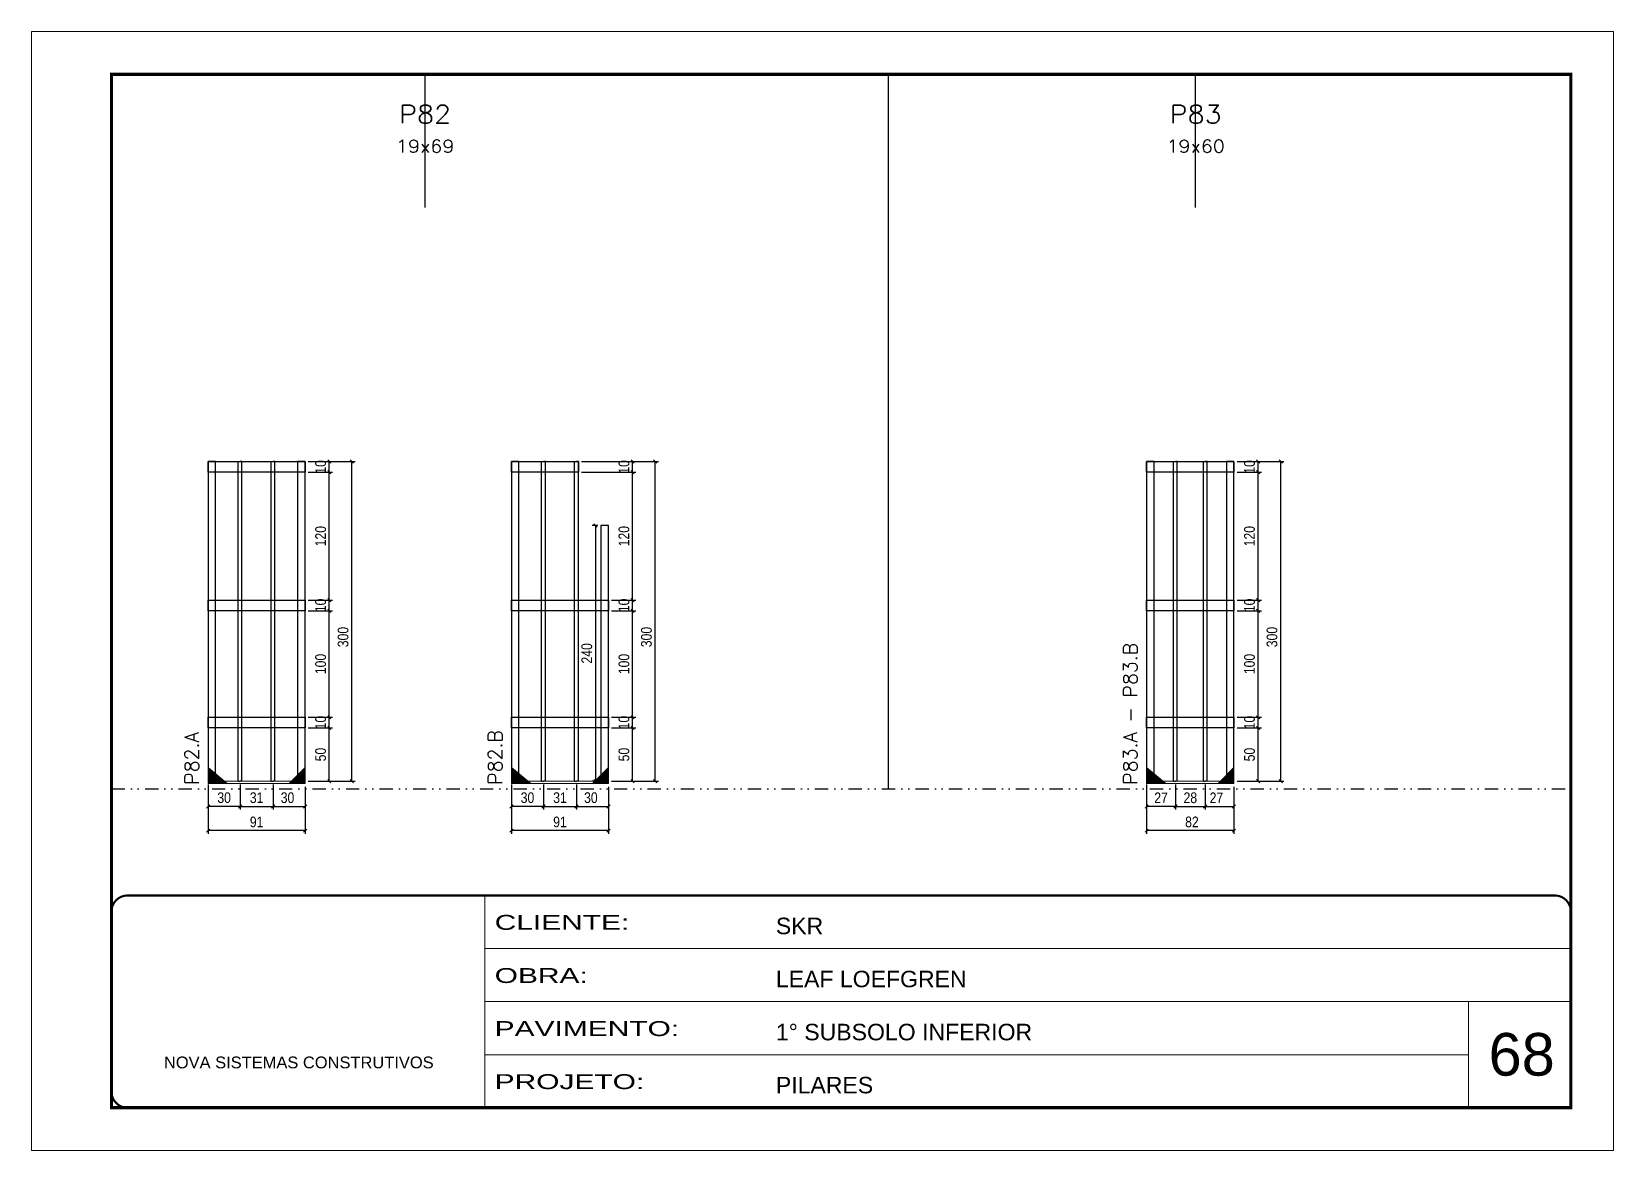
# Model space of a CAD drawing. Extents: x 14400 to 27878, y -21631 to 6985.
# Drawn here: x 19155 to 20640, y -12442 to -11392 of the extents above; entities that cross this region are included whole.
import ezdxf
from ezdxf.enums import TextEntityAlignment as Align

# ---------------------------------------------------------------- set-up
doc = ezdxf.new("R2010")
doc.units = 0
for name, pattern in [('CONTINUO', [0]), ('DASHED', [0.75, 0.5, -0.25]), ('DIVIDE2', [0.625, 0.25, -0.125, 0, -0.125, 0, -0.125]), ('HIDDEN', [0.375, 0.25, -0.125])]:
    doc.linetypes.add(name, pattern=pattern)
for name, color, linetype, lineweight in [('CARIMBO', 255, 'Continuous', 9), ('Folhas', 255, 'Continuous', 9), ('Madeira', 126, 'Continuous', 18), ('Sarr 2.2x7', 40, 'Continuous', 9), ('SARRAFO DE PRESSAO', 251, 'DASHED', 9), ('Texto Seção', 7, 'Continuous', 15)]:
    doc.layers.add(name, color=color, linetype=linetype, lineweight=lineweight)
for name, color, linetype in [('COTA', 241, 'Continuous'), ('Nível', 160, 'Continuous'), ('SARR_2.2x10', 60, 'Continuous'), ('SARR_3.5x7', 81, 'Continuous'), ('SARR_7x7', 40, 'Continuous'), ('Texto de Titulo', 7, 'Continuous'), ('Texto Nível', 251, 'Continuous'), ('Texto Qtd Sarr', 242, 'Continuous')]:
    doc.layers.add(name, color=color, linetype=linetype)
doc.styles.add('ARIAL', font='arial.ttf')
doc.styles.add('COTA TECNICA', font='techl___.ttf', dxfattribs={"height": 10})
doc.styles.add('REGUA-120', font='ROMANS.shx', dxfattribs={"height": 15})
doc.styles.add('ROMANS', font='romans.shx')
doc.styles.add('Tecnologia', font='')
doc.styles.get('Tecnologia').set_extended_font_data('Forgotten Futurist')
doc.dimstyles.new('PAINEL', dxfattribs={"dimtxt": 10, "dimasz": 3, "dimexe": 3, "dimexo": 3, "dimgap": 3, "dimtad": 1, "dimdec": 1, "dimzin": 12, "dimdsep": 46, "dimtxsty": 'COTA TECNICA', "dimblk1": 'OBLIQUE', "dimblk2": 'OBLIQUE', "dimsah": 1, "dimcen": 0.9, "dimclrd": 4, "dimclre": 4, "dimclrt": 240, "dimadec": 1, "dimazin": 3, "dimtfac": 1, "dimtdec": 1, "dimtmove": 0, "dimatfit": 3, "dimfxl": 1, "dimtolj": 1, "dimtzin": 12, "dimarcsym": 0})

msp = doc.modelspace()

# ---------------------------------------------------------------- texts
at = {"layer": 'CARIMBO', "style": 'ARIAL'}
msp.add_text('68', height=40, dxfattribs=at).set_placement((20522.83, -12372.33))
at = {"layer": 'Texto Seção', "style": 'REGUA-120'}
for s, p in [('P83.A - P83.B', (20192.92, -12099.31)), ('P82.A', (19311.79, -12099.31)), ('P82.B', (19596.63, -12099.31))]:
    msp.add_text(s, height=13, rotation=90, dxfattribs=at).set_placement(p)

# ---------------------------------------------------------------- blocks, each defined once
blk = doc.blocks.new('9999999999')
at = {"color": 30, "linetype": 'CONTINUO'}
for p, q in [((98564.6, 34230.2), (98564.6, 34429.4)), ((98564.6, 34379.6), (99584, 34379.6)), ((98564.6, 34329.8), (99488, 34329.8)), ((99584, 34329.8), (99488, 34329.8)), ((99488, 34329.8), (99488, 34230.2)), ((98564.6, 34280), (99488, 34280))]:
    blk.add_line(p, q, dxfattribs=at)
at = {"color": 30, "linetype": 'CONTINUO', "const_width": 2}
blk.add_lwpolyline([(99584, 34230.2), (99584, 34414.4, 0.414214), (99569, 34429.4), (98229, 34429.4, 0.414214), (98214, 34414.4), (98214, 34245.2, 0.414214), (98229, 34230.2), (99584, 34230.2)], format="xyb", dxfattribs=at)
at = {"layer": 'Folhas'}
blk.add_lwpolyline([(98139, 34190.2), (99624, 34190.2), (99624, 35240.2), (98139, 35240.2)], close=True, dxfattribs=at)
at = {"layer": 'Folhas', "color": 30, "const_width": 3}
blk.add_lwpolyline([(98214, 34230.2), (99584, 34230.2), (99584, 35200.2), (98214, 35200.2)], close=True, dxfattribs=at)
at = {"color": 7, "linetype": 'Continuous', "ltscale": 5, "style": 'ARIAL'}
for s, height, p in [('SKR', 15.48, (98837.7, 34393.1)), ('LEAF LOEFGREN', 15.483, (98837.7, 34343.3)), ('1° SUBSOLO INFERIOR', 15.483, (98837.7, 34293.5)), ('NOVA SISTEMAS CONSTRUTIVOS', 11.059, (98263.2, 34267.2)), ('PILARES', 15.48, (98837.7, 34243.7))]:
    blk.add_text(s, height=height, dxfattribs=at).set_placement(p)
at = {"layer": 'Folhas', "color": 7, "style": 'Tecnologia', "width": 1.5}
for s, p in [('CLIENTE:', (98573.7, 34397.2)), ('OBRA:', (98573.7, 34347.3)), ('PAVIMENTO:', (98573.7, 34297.5)), ('PROJETO:', (98573.7, 34247.7))]:
    blk.add_text(s, height=14, dxfattribs=at).set_placement(p)
blk = doc.blocks.new('_Oblique')
at = {"color": 0, "linetype": 'ByBlock', "lineweight": -2}
blk.add_line((-0.5, -0.5), (0.5, 0.5), dxfattribs=at)
blk = doc.blocks.new('*D2107')
at = {"layer": 'COTA', "color": 4, "lineweight": -2, "transparency": 16777216}
for p, q in [((19320.7, -12114.2), (19320.7, -12145.4)), ((19411.7, -12114.2), (19411.7, -12145.4)), ((19411.7, -12142.4), (19320.7, -12142.4))]:
    blk.add_line(p, q, dxfattribs=at)
at = {"layer": 'Defpoints', "color": 0, "transparency": 16777216}
for p in [(19320.7, -12111.2), (19411.7, -12111.2), (19320.7, -12142.4)]:
    blk.add_point(p, dxfattribs=at)
at = {"layer": 'COTA', "color": 4, "lineweight": -2, "transparency": 16777216, "xscale": 3, "yscale": 3, "zscale": 3, "rotation": 180}
blk.add_blockref('_Oblique', (19320.7, -12142.4), dxfattribs=at)
at = {"layer": 'COTA', "color": 4, "lineweight": -2, "transparency": 16777216, "xscale": 3, "yscale": 3, "zscale": 3}
blk.add_blockref('_Oblique', (19411.7, -12142.4), dxfattribs=at)
at = {"layer": 'COTA', "color": 240, "transparency": 16777216, "insert": (19366.2, -12134.3), "char_height": 10, "attachment_point": 5, "style": 'COTA TECNICA'}
blk.add_mtext('\\A1;91', dxfattribs=at)
blk = doc.blocks.new('*D2108')
at = {"layer": 'COTA', "color": 4, "lineweight": -2, "transparency": 16777216}
for p, q in [((19320.7, -12099), (19320.7, -12122.7)), ((19350.7, -12099), (19350.7, -12122.7)), ((19350.7, -12119.7), (19320.7, -12119.7))]:
    blk.add_line(p, q, dxfattribs=at)
at = {"layer": 'Defpoints', "color": 0, "transparency": 16777216}
for p in [(19320.7, -12096), (19350.7, -12096), (19320.7, -12119.7)]:
    blk.add_point(p, dxfattribs=at)
at = {"layer": 'COTA', "color": 4, "lineweight": -2, "transparency": 16777216, "xscale": 3, "yscale": 3, "zscale": 3, "rotation": 180}
blk.add_blockref('_Oblique', (19320.7, -12119.7), dxfattribs=at)
at = {"layer": 'COTA', "color": 4, "lineweight": -2, "transparency": 16777216, "xscale": 3, "yscale": 3, "zscale": 3}
blk.add_blockref('_Oblique', (19350.7, -12119.7), dxfattribs=at)
at = {"layer": 'COTA', "color": 240, "transparency": 16777216, "insert": (19335.7, -12111.5), "char_height": 10, "attachment_point": 5, "style": 'COTA TECNICA'}
blk.add_mtext('\\A1;30', dxfattribs=at)
blk = doc.blocks.new('*D2109')
at = {"layer": 'COTA', "color": 4, "lineweight": -2, "transparency": 16777216}
for p, q in [((19381.7, -12099), (19381.7, -12122.7)), ((19411.7, -12101.2), (19411.7, -12122.7)), ((19381.7, -12119.7), (19411.7, -12119.7))]:
    blk.add_line(p, q, dxfattribs=at)
at = {"layer": 'Defpoints', "color": 0, "transparency": 16777216}
for p in [(19381.7, -12096), (19411.7, -12098.2), (19411.7, -12119.7)]:
    blk.add_point(p, dxfattribs=at)
at = {"layer": 'COTA', "color": 4, "lineweight": -2, "transparency": 16777216, "xscale": 3, "yscale": 3, "zscale": 3, "rotation": 180}
blk.add_blockref('_Oblique', (19381.7, -12119.7), dxfattribs=at)
at = {"layer": 'COTA', "color": 4, "lineweight": -2, "transparency": 16777216, "xscale": 3, "yscale": 3, "zscale": 3}
blk.add_blockref('_Oblique', (19411.7, -12119.7), dxfattribs=at)
at = {"layer": 'COTA', "color": 240, "transparency": 16777216, "insert": (19395.2, -12111.5), "char_height": 10, "attachment_point": 5, "style": 'COTA TECNICA'}
blk.add_mtext('\\A1;30', dxfattribs=at)
blk = doc.blocks.new('*D2110')
at = {"layer": 'COTA', "color": 4, "lineweight": -2, "transparency": 16777216}
for p, q in [((19414.7, -12046), (19437.4, -12046)), ((19434.4, -12096), (19434.4, -12046)), ((19414.7, -12096), (19437.4, -12096))]:
    blk.add_line(p, q, dxfattribs=at)
at = {"layer": 'Defpoints', "color": 0, "transparency": 16777216}
for p in [(19411.7, -12046), (19434.4, -12046), (19411.7, -12096)]:
    blk.add_point(p, dxfattribs=at)
at = {"layer": 'COTA', "color": 4, "lineweight": -2, "transparency": 16777216, "xscale": 3, "yscale": 3, "zscale": 3}
for p, rotation in [((19434.4, -12046), 90), ((19434.4, -12096), 270)]:
    blk.add_blockref('_Oblique', p, dxfattribs=dict(at, rotation=rotation))
at = {"layer": 'COTA', "color": 240, "transparency": 16777216, "insert": (19426.3, -12071), "char_height": 10, "attachment_point": 5, "rotation": 90, "style": 'COTA TECNICA'}
blk.add_mtext('\\A1;50', dxfattribs=at)
blk = doc.blocks.new('*D2111')
at = {"layer": 'COTA', "color": 4, "lineweight": -2, "transparency": 16777216}
for p, q in [((19350.7, -12099), (19350.7, -12122.7)), ((19381.7, -12099), (19381.7, -12122.7)), ((19350.7, -12119.7), (19381.7, -12119.7))]:
    blk.add_line(p, q, dxfattribs=at)
at = {"layer": 'Defpoints', "color": 0, "transparency": 16777216}
for p in [(19350.7, -12096), (19381.7, -12096), (19381.7, -12119.7)]:
    blk.add_point(p, dxfattribs=at)
at = {"layer": 'COTA', "color": 4, "lineweight": -2, "transparency": 16777216, "xscale": 3, "yscale": 3, "zscale": 3, "rotation": 180}
blk.add_blockref('_Oblique', (19350.7, -12119.7), dxfattribs=at)
at = {"layer": 'COTA', "color": 4, "lineweight": -2, "transparency": 16777216, "xscale": 3, "yscale": 3, "zscale": 3}
blk.add_blockref('_Oblique', (19381.7, -12119.7), dxfattribs=at)
at = {"layer": 'COTA', "color": 240, "transparency": 16777216, "insert": (19366.2, -12111.5), "char_height": 10, "attachment_point": 5, "style": 'COTA TECNICA'}
blk.add_mtext('\\A1;31', dxfattribs=at)
blk = doc.blocks.new('*D2112')
at = {"layer": 'COTA', "color": 4, "lineweight": -2, "transparency": 16777216}
for p, q in [((19414.7, -12036), (19437.4, -12036)), ((19434.4, -12046), (19434.4, -12036)), ((19414.7, -12046), (19437.4, -12046))]:
    blk.add_line(p, q, dxfattribs=at)
at = {"layer": 'Defpoints', "color": 0, "transparency": 16777216}
for p in [(19411.7, -12036), (19434.4, -12036), (19411.7, -12046)]:
    blk.add_point(p, dxfattribs=at)
at = {"layer": 'COTA', "color": 4, "lineweight": -2, "transparency": 16777216, "xscale": 3, "yscale": 3, "zscale": 3}
for p, rotation in [((19434.4, -12036), 90), ((19434.4, -12046), 270)]:
    blk.add_blockref('_Oblique', p, dxfattribs=dict(at, rotation=rotation))
at = {"layer": 'COTA', "color": 240, "transparency": 16777216, "insert": (19426.3, -12041), "char_height": 10, "attachment_point": 5, "rotation": 90, "style": 'COTA TECNICA'}
blk.add_mtext('\\A1;10', dxfattribs=at)
blk = doc.blocks.new('*D2113')
at = {"layer": 'COTA', "color": 4, "lineweight": -2, "transparency": 16777216}
for p, q in [((19414.7, -11936), (19437.4, -11936)), ((19434.4, -12036), (19434.4, -11936)), ((19414.7, -12036), (19437.4, -12036))]:
    blk.add_line(p, q, dxfattribs=at)
at = {"layer": 'Defpoints', "color": 0, "transparency": 16777216}
for p in [(19411.7, -11936), (19434.4, -11936), (19411.7, -12036)]:
    blk.add_point(p, dxfattribs=at)
at = {"layer": 'COTA', "color": 4, "lineweight": -2, "transparency": 16777216, "xscale": 3, "yscale": 3, "zscale": 3}
for p, rotation in [((19434.4, -11936), 90), ((19434.4, -12036), 270)]:
    blk.add_blockref('_Oblique', p, dxfattribs=dict(at, rotation=rotation))
at = {"layer": 'COTA', "color": 240, "transparency": 16777216, "insert": (19426.3, -11986), "char_height": 10, "attachment_point": 5, "rotation": 90, "style": 'COTA TECNICA'}
blk.add_mtext('\\A1;100', dxfattribs=at)
blk = doc.blocks.new('*D2114')
at = {"layer": 'COTA', "color": 4, "lineweight": -2, "transparency": 16777216}
for p, q in [((19414.7, -11926), (19437.4, -11926)), ((19414.7, -11936), (19437.4, -11936)), ((19434.4, -11936), (19434.4, -11926))]:
    blk.add_line(p, q, dxfattribs=at)
at = {"layer": 'Defpoints', "color": 0, "transparency": 16777216}
for p in [(19411.7, -11926), (19411.7, -11936), (19434.4, -11926)]:
    blk.add_point(p, dxfattribs=at)
at = {"layer": 'COTA', "color": 4, "lineweight": -2, "transparency": 16777216, "xscale": 3, "yscale": 3, "zscale": 3}
for p, rotation in [((19434.4, -11926), 90), ((19434.4, -11936), 270)]:
    blk.add_blockref('_Oblique', p, dxfattribs=dict(at, rotation=rotation))
at = {"layer": 'COTA', "color": 240, "transparency": 16777216, "insert": (19426.3, -11931), "char_height": 10, "attachment_point": 5, "rotation": 90, "style": 'COTA TECNICA'}
blk.add_mtext('\\A1;10', dxfattribs=at)
blk = doc.blocks.new('*D2115')
at = {"layer": 'COTA', "color": 4, "lineweight": -2, "transparency": 16777216}
for p, q in [((19414.7, -11806), (19437.4, -11806)), ((19434.4, -11926), (19434.4, -11806)), ((19414.7, -11926), (19437.4, -11926))]:
    blk.add_line(p, q, dxfattribs=at)
at = {"layer": 'Defpoints', "color": 0, "transparency": 16777216}
for p in [(19411.7, -11806), (19434.4, -11806), (19411.7, -11926)]:
    blk.add_point(p, dxfattribs=at)
at = {"layer": 'COTA', "color": 4, "lineweight": -2, "transparency": 16777216, "xscale": 3, "yscale": 3, "zscale": 3}
for p, rotation in [((19434.4, -11806), 90), ((19434.4, -11926), 270)]:
    blk.add_blockref('_Oblique', p, dxfattribs=dict(at, rotation=rotation))
at = {"layer": 'COTA', "color": 240, "transparency": 16777216, "insert": (19426.3, -11866), "char_height": 10, "attachment_point": 5, "rotation": 90, "style": 'COTA TECNICA'}
blk.add_mtext('\\A1;120', dxfattribs=at)
blk = doc.blocks.new('*D2116')
at = {"layer": 'COTA', "color": 4, "lineweight": -2, "transparency": 16777216}
for p, q in [((19414.7, -11796), (19437.4, -11796)), ((19434.4, -11806), (19434.4, -11796)), ((19414.7, -11806), (19437.4, -11806))]:
    blk.add_line(p, q, dxfattribs=at)
at = {"layer": 'Defpoints', "color": 0, "transparency": 16777216}
for p in [(19411.7, -11796), (19434.4, -11796), (19411.7, -11806)]:
    blk.add_point(p, dxfattribs=at)
at = {"layer": 'COTA', "color": 4, "lineweight": -2, "transparency": 16777216, "xscale": 3, "yscale": 3, "zscale": 3}
for p, rotation in [((19434.4, -11796), 90), ((19434.4, -11806), 270)]:
    blk.add_blockref('_Oblique', p, dxfattribs=dict(at, rotation=rotation))
at = {"layer": 'COTA', "color": 240, "transparency": 16777216, "insert": (19426.3, -11801), "char_height": 10, "attachment_point": 5, "rotation": 90, "style": 'COTA TECNICA'}
blk.add_mtext('\\A1;10', dxfattribs=at)
blk = doc.blocks.new('*D2117')
at = {"layer": 'COTA', "color": 4, "lineweight": -2, "transparency": 16777216}
for p, q in [((19414.7, -11796), (19458.6, -11796)), ((19455.6, -12096), (19455.6, -11796)), ((19414.7, -12096), (19458.6, -12096))]:
    blk.add_line(p, q, dxfattribs=at)
at = {"layer": 'Defpoints', "color": 0, "transparency": 16777216}
for p in [(19411.7, -11796), (19455.6, -11796), (19411.7, -12096)]:
    blk.add_point(p, dxfattribs=at)
at = {"layer": 'COTA', "color": 4, "lineweight": -2, "transparency": 16777216, "xscale": 3, "yscale": 3, "zscale": 3}
for p, rotation in [((19455.6, -11796), 90), ((19455.6, -12096), 270)]:
    blk.add_blockref('_Oblique', p, dxfattribs=dict(at, rotation=rotation))
at = {"layer": 'COTA', "color": 240, "transparency": 16777216, "insert": (19447.4, -11960.7), "char_height": 10, "attachment_point": 5, "rotation": 90, "style": 'COTA TECNICA'}
blk.add_mtext('\\A1;300', dxfattribs=at)
blk = doc.blocks.new('*D2118')
at = {"layer": 'COTA', "color": 4, "lineweight": -2, "transparency": 16777216}
for p, q in [((20201.8, -12114.2), (20201.8, -12145.4)), ((20283.8, -12114.2), (20283.8, -12145.4)), ((20283.8, -12142.4), (20201.8, -12142.4))]:
    blk.add_line(p, q, dxfattribs=at)
at = {"layer": 'Defpoints', "color": 0, "transparency": 16777216}
for p in [(20201.8, -12111.2), (20283.8, -12111.2), (20201.8, -12142.4)]:
    blk.add_point(p, dxfattribs=at)
at = {"layer": 'COTA', "color": 4, "lineweight": -2, "transparency": 16777216, "xscale": 3, "yscale": 3, "zscale": 3, "rotation": 180}
blk.add_blockref('_Oblique', (20201.8, -12142.4), dxfattribs=at)
at = {"layer": 'COTA', "color": 4, "lineweight": -2, "transparency": 16777216, "xscale": 3, "yscale": 3, "zscale": 3}
blk.add_blockref('_Oblique', (20283.8, -12142.4), dxfattribs=at)
at = {"layer": 'COTA', "color": 240, "transparency": 16777216, "insert": (20244.3, -12134.3), "char_height": 10, "attachment_point": 5, "style": 'COTA TECNICA'}
blk.add_mtext('\\A1;82', dxfattribs=at)
blk = doc.blocks.new('*D2119')
at = {"layer": 'COTA', "color": 4, "lineweight": -2, "transparency": 16777216}
for p, q in [((20201.8, -12099), (20201.8, -12122.7)), ((20228.8, -12099), (20228.8, -12122.7)), ((20228.8, -12119.7), (20201.8, -12119.7))]:
    blk.add_line(p, q, dxfattribs=at)
at = {"layer": 'Defpoints', "color": 0, "transparency": 16777216}
for p in [(20201.8, -12096), (20228.8, -12096), (20201.8, -12119.7)]:
    blk.add_point(p, dxfattribs=at)
at = {"layer": 'COTA', "color": 4, "lineweight": -2, "transparency": 16777216, "xscale": 3, "yscale": 3, "zscale": 3, "rotation": 180}
blk.add_blockref('_Oblique', (20201.8, -12119.7), dxfattribs=at)
at = {"layer": 'COTA', "color": 4, "lineweight": -2, "transparency": 16777216, "xscale": 3, "yscale": 3, "zscale": 3}
blk.add_blockref('_Oblique', (20228.8, -12119.7), dxfattribs=at)
at = {"layer": 'COTA', "color": 240, "transparency": 16777216, "insert": (20215.3, -12111.6), "char_height": 10, "attachment_point": 5, "style": 'COTA TECNICA'}
blk.add_mtext('\\A1;27', dxfattribs=at)
blk = doc.blocks.new('*D2120')
at = {"layer": 'COTA', "color": 4, "lineweight": -2, "transparency": 16777216}
for p, q in [((20256.8, -12099), (20256.8, -12122.7)), ((20283.8, -12101.2), (20283.8, -12122.7)), ((20256.8, -12119.7), (20283.8, -12119.7))]:
    blk.add_line(p, q, dxfattribs=at)
at = {"layer": 'Defpoints', "color": 0, "transparency": 16777216}
for p in [(20256.8, -12096), (20283.8, -12098.2), (20283.8, -12119.7)]:
    blk.add_point(p, dxfattribs=at)
at = {"layer": 'COTA', "color": 4, "lineweight": -2, "transparency": 16777216, "xscale": 3, "yscale": 3, "zscale": 3, "rotation": 180}
blk.add_blockref('_Oblique', (20256.8, -12119.7), dxfattribs=at)
at = {"layer": 'COTA', "color": 4, "lineweight": -2, "transparency": 16777216, "xscale": 3, "yscale": 3, "zscale": 3}
blk.add_blockref('_Oblique', (20283.8, -12119.7), dxfattribs=at)
at = {"layer": 'COTA', "color": 240, "transparency": 16777216, "insert": (20267.3, -12111.6), "char_height": 10, "attachment_point": 5, "style": 'COTA TECNICA'}
blk.add_mtext('\\A1;27', dxfattribs=at)
blk = doc.blocks.new('*D2121')
at = {"layer": 'COTA', "color": 4, "lineweight": -2, "transparency": 16777216}
for p, q in [((20286.8, -12046), (20309.5, -12046)), ((20306.5, -12096), (20306.5, -12046)), ((20286.8, -12096), (20309.5, -12096))]:
    blk.add_line(p, q, dxfattribs=at)
at = {"layer": 'Defpoints', "color": 0, "transparency": 16777216}
for p in [(20283.8, -12046), (20306.5, -12046), (20283.8, -12096)]:
    blk.add_point(p, dxfattribs=at)
at = {"layer": 'COTA', "color": 4, "lineweight": -2, "transparency": 16777216, "xscale": 3, "yscale": 3, "zscale": 3}
for p, rotation in [((20306.5, -12046), 90), ((20306.5, -12096), 270)]:
    blk.add_blockref('_Oblique', p, dxfattribs=dict(at, rotation=rotation))
at = {"layer": 'COTA', "color": 240, "transparency": 16777216, "insert": (20298.4, -12071), "char_height": 10, "attachment_point": 5, "rotation": 90, "style": 'COTA TECNICA'}
blk.add_mtext('\\A1;50', dxfattribs=at)
blk = doc.blocks.new('*D2122')
at = {"layer": 'COTA', "color": 4, "lineweight": -2, "transparency": 16777216}
for p, q in [((20228.8, -12099), (20228.8, -12122.7)), ((20256.8, -12099), (20256.8, -12122.7)), ((20228.8, -12119.7), (20256.8, -12119.7))]:
    blk.add_line(p, q, dxfattribs=at)
at = {"layer": 'Defpoints', "color": 0, "transparency": 16777216}
for p in [(20228.8, -12096), (20256.8, -12096), (20256.8, -12119.7)]:
    blk.add_point(p, dxfattribs=at)
at = {"layer": 'COTA', "color": 4, "lineweight": -2, "transparency": 16777216, "xscale": 3, "yscale": 3, "zscale": 3, "rotation": 180}
blk.add_blockref('_Oblique', (20228.8, -12119.7), dxfattribs=at)
at = {"layer": 'COTA', "color": 4, "lineweight": -2, "transparency": 16777216, "xscale": 3, "yscale": 3, "zscale": 3}
blk.add_blockref('_Oblique', (20256.8, -12119.7), dxfattribs=at)
at = {"layer": 'COTA', "color": 240, "transparency": 16777216, "insert": (20242.8, -12111.6), "char_height": 10, "attachment_point": 5, "style": 'COTA TECNICA'}
blk.add_mtext('\\A1;28', dxfattribs=at)
blk = doc.blocks.new('*D2123')
at = {"layer": 'COTA', "color": 4, "lineweight": -2, "transparency": 16777216}
for p, q in [((20286.8, -12036), (20309.5, -12036)), ((20306.5, -12046), (20306.5, -12036)), ((20286.8, -12046), (20309.5, -12046))]:
    blk.add_line(p, q, dxfattribs=at)
at = {"layer": 'Defpoints', "color": 0, "transparency": 16777216}
for p in [(20283.8, -12036), (20306.5, -12036), (20283.8, -12046)]:
    blk.add_point(p, dxfattribs=at)
at = {"layer": 'COTA', "color": 4, "lineweight": -2, "transparency": 16777216, "xscale": 3, "yscale": 3, "zscale": 3}
for p, rotation in [((20306.5, -12036), 90), ((20306.5, -12046), 270)]:
    blk.add_blockref('_Oblique', p, dxfattribs=dict(at, rotation=rotation))
at = {"layer": 'COTA', "color": 240, "transparency": 16777216, "insert": (20298.4, -12041), "char_height": 10, "attachment_point": 5, "rotation": 90, "style": 'COTA TECNICA'}
blk.add_mtext('\\A1;10', dxfattribs=at)
blk = doc.blocks.new('*D2124')
at = {"layer": 'COTA', "color": 4, "lineweight": -2, "transparency": 16777216}
for p, q in [((20286.8, -11936), (20309.5, -11936)), ((20306.5, -12036), (20306.5, -11936)), ((20286.8, -12036), (20309.5, -12036))]:
    blk.add_line(p, q, dxfattribs=at)
at = {"layer": 'Defpoints', "color": 0, "transparency": 16777216}
for p in [(20283.8, -11936), (20306.5, -11936), (20283.8, -12036)]:
    blk.add_point(p, dxfattribs=at)
at = {"layer": 'COTA', "color": 4, "lineweight": -2, "transparency": 16777216, "xscale": 3, "yscale": 3, "zscale": 3}
for p, rotation in [((20306.5, -11936), 90), ((20306.5, -12036), 270)]:
    blk.add_blockref('_Oblique', p, dxfattribs=dict(at, rotation=rotation))
at = {"layer": 'COTA', "color": 240, "transparency": 16777216, "insert": (20298.4, -11986), "char_height": 10, "attachment_point": 5, "rotation": 90, "style": 'COTA TECNICA'}
blk.add_mtext('\\A1;100', dxfattribs=at)
blk = doc.blocks.new('*D2125')
at = {"layer": 'COTA', "color": 4, "lineweight": -2, "transparency": 16777216}
for p, q in [((20286.8, -11926), (20309.5, -11926)), ((20286.8, -11936), (20309.5, -11936)), ((20306.5, -11936), (20306.5, -11926))]:
    blk.add_line(p, q, dxfattribs=at)
at = {"layer": 'Defpoints', "color": 0, "transparency": 16777216}
for p in [(20283.8, -11926), (20283.8, -11936), (20306.5, -11926)]:
    blk.add_point(p, dxfattribs=at)
at = {"layer": 'COTA', "color": 4, "lineweight": -2, "transparency": 16777216, "xscale": 3, "yscale": 3, "zscale": 3}
for p, rotation in [((20306.5, -11926), 90), ((20306.5, -11936), 270)]:
    blk.add_blockref('_Oblique', p, dxfattribs=dict(at, rotation=rotation))
at = {"layer": 'COTA', "color": 240, "transparency": 16777216, "insert": (20298.4, -11931), "char_height": 10, "attachment_point": 5, "rotation": 90, "style": 'COTA TECNICA'}
blk.add_mtext('\\A1;10', dxfattribs=at)
blk = doc.blocks.new('*D2126')
at = {"layer": 'COTA', "color": 4, "lineweight": -2, "transparency": 16777216}
for p, q in [((20286.8, -11806), (20309.5, -11806)), ((20306.5, -11926), (20306.5, -11806)), ((20286.8, -11926), (20309.5, -11926))]:
    blk.add_line(p, q, dxfattribs=at)
at = {"layer": 'Defpoints', "color": 0, "transparency": 16777216}
for p in [(20283.8, -11806), (20306.5, -11806), (20283.8, -11926)]:
    blk.add_point(p, dxfattribs=at)
at = {"layer": 'COTA', "color": 4, "lineweight": -2, "transparency": 16777216, "xscale": 3, "yscale": 3, "zscale": 3}
for p, rotation in [((20306.5, -11806), 90), ((20306.5, -11926), 270)]:
    blk.add_blockref('_Oblique', p, dxfattribs=dict(at, rotation=rotation))
at = {"layer": 'COTA', "color": 240, "transparency": 16777216, "insert": (20298.4, -11866), "char_height": 10, "attachment_point": 5, "rotation": 90, "style": 'COTA TECNICA'}
blk.add_mtext('\\A1;120', dxfattribs=at)
blk = doc.blocks.new('*D2127')
at = {"layer": 'COTA', "color": 4, "lineweight": -2, "transparency": 16777216}
for p, q in [((20286.8, -11796), (20309.5, -11796)), ((20306.5, -11806), (20306.5, -11796)), ((20286.8, -11806), (20309.5, -11806))]:
    blk.add_line(p, q, dxfattribs=at)
at = {"layer": 'Defpoints', "color": 0, "transparency": 16777216}
for p in [(20283.8, -11796), (20306.5, -11796), (20283.8, -11806)]:
    blk.add_point(p, dxfattribs=at)
at = {"layer": 'COTA', "color": 4, "lineweight": -2, "transparency": 16777216, "xscale": 3, "yscale": 3, "zscale": 3}
for p, rotation in [((20306.5, -11796), 90), ((20306.5, -11806), 270)]:
    blk.add_blockref('_Oblique', p, dxfattribs=dict(at, rotation=rotation))
at = {"layer": 'COTA', "color": 240, "transparency": 16777216, "insert": (20298.4, -11801), "char_height": 10, "attachment_point": 5, "rotation": 90, "style": 'COTA TECNICA'}
blk.add_mtext('\\A1;10', dxfattribs=at)
blk = doc.blocks.new('*D2128')
at = {"layer": 'COTA', "color": 4, "lineweight": -2, "transparency": 16777216}
for p, q in [((20286.8, -11796), (20330.7, -11796)), ((20327.7, -12096), (20327.7, -11796)), ((20286.8, -12096), (20330.7, -12096))]:
    blk.add_line(p, q, dxfattribs=at)
at = {"layer": 'Defpoints', "color": 0, "transparency": 16777216}
for p in [(20283.8, -11796), (20327.7, -11796), (20283.8, -12096)]:
    blk.add_point(p, dxfattribs=at)
at = {"layer": 'COTA', "color": 4, "lineweight": -2, "transparency": 16777216, "xscale": 3, "yscale": 3, "zscale": 3}
for p, rotation in [((20327.7, -11796), 90), ((20327.7, -12096), 270)]:
    blk.add_blockref('_Oblique', p, dxfattribs=dict(at, rotation=rotation))
at = {"layer": 'COTA', "color": 240, "transparency": 16777216, "insert": (20319.5, -11960.7), "char_height": 10, "attachment_point": 5, "rotation": 90, "style": 'COTA TECNICA'}
blk.add_mtext('\\A1;300', dxfattribs=at)
blk = doc.blocks.new('titulo1')
at = {"layer": 'Defpoints', "color": 252, "linetype": 'HIDDEN', "ltscale": 2}
blk.add_line((0, 0), (0, 125), dxfattribs=at)
at = {"layer": 'Defpoints', "style": 'ROMANS', "oblique": 15}
blk.add_attdef('FOLHA', text='', height=10, dxfattribs=at).set_placement((0, 15.6), align=Align.MIDDLE_CENTER)
at = {"layer": 'Texto Qtd Sarr', "color": 3, "style": 'ROMANS', "oblique": 15}
for tag, height, p in [('TITULO', 17, (0, 71.4)), ('SEÇÃO', 12, (0, 41.5))]:
    blk.add_attdef(tag, text='', height=height, dxfattribs=at).set_placement(p, align=Align.MIDDLE_CENTER)
blk = doc.blocks.new('*D2178')
at = {"layer": 'COTA', "color": 4, "lineweight": -2, "transparency": 16777216}
for p, q in [((19605.5, -12114.2), (19605.5, -12145.4)), ((19696.5, -12114.2), (19696.5, -12145.4)), ((19696.5, -12142.4), (19605.5, -12142.4))]:
    blk.add_line(p, q, dxfattribs=at)
at = {"layer": 'Defpoints', "color": 0, "transparency": 16777216}
for p in [(19605.5, -12111.2), (19696.5, -12111.2), (19605.5, -12142.4)]:
    blk.add_point(p, dxfattribs=at)
at = {"layer": 'COTA', "color": 4, "lineweight": -2, "transparency": 16777216, "xscale": 3, "yscale": 3, "zscale": 3, "rotation": 180}
blk.add_blockref('_Oblique', (19605.5, -12142.4), dxfattribs=at)
at = {"layer": 'COTA', "color": 4, "lineweight": -2, "transparency": 16777216, "xscale": 3, "yscale": 3, "zscale": 3}
blk.add_blockref('_Oblique', (19696.5, -12142.4), dxfattribs=at)
at = {"layer": 'COTA', "color": 240, "transparency": 16777216, "insert": (19651, -12134.3), "char_height": 10, "attachment_point": 5, "style": 'COTA TECNICA'}
blk.add_mtext('\\A1;91', dxfattribs=at)
blk = doc.blocks.new('*D2179')
at = {"layer": 'COTA', "color": 4, "lineweight": -2, "transparency": 16777216}
for p, q in [((19605.5, -12099), (19605.5, -12122.7)), ((19635.5, -12099), (19635.5, -12122.7)), ((19635.5, -12119.7), (19605.5, -12119.7))]:
    blk.add_line(p, q, dxfattribs=at)
at = {"layer": 'Defpoints', "color": 0, "transparency": 16777216}
for p in [(19605.5, -12096), (19635.5, -12096), (19605.5, -12119.7)]:
    blk.add_point(p, dxfattribs=at)
at = {"layer": 'COTA', "color": 4, "lineweight": -2, "transparency": 16777216, "xscale": 3, "yscale": 3, "zscale": 3, "rotation": 180}
blk.add_blockref('_Oblique', (19605.5, -12119.7), dxfattribs=at)
at = {"layer": 'COTA', "color": 4, "lineweight": -2, "transparency": 16777216, "xscale": 3, "yscale": 3, "zscale": 3}
blk.add_blockref('_Oblique', (19635.5, -12119.7), dxfattribs=at)
at = {"layer": 'COTA', "color": 240, "transparency": 16777216, "insert": (19620.5, -12111.5), "char_height": 10, "attachment_point": 5, "style": 'COTA TECNICA'}
blk.add_mtext('\\A1;30', dxfattribs=at)
blk = doc.blocks.new('*D2180')
at = {"layer": 'COTA', "color": 4, "lineweight": -2, "transparency": 16777216}
for p, q in [((19666.5, -12099), (19666.5, -12122.7)), ((19696.5, -12101.2), (19696.5, -12122.7)), ((19666.5, -12119.7), (19696.5, -12119.7))]:
    blk.add_line(p, q, dxfattribs=at)
at = {"layer": 'Defpoints', "color": 0, "transparency": 16777216}
for p in [(19666.5, -12096), (19696.5, -12098.2), (19696.5, -12119.7)]:
    blk.add_point(p, dxfattribs=at)
at = {"layer": 'COTA', "color": 4, "lineweight": -2, "transparency": 16777216, "xscale": 3, "yscale": 3, "zscale": 3, "rotation": 180}
blk.add_blockref('_Oblique', (19666.5, -12119.7), dxfattribs=at)
at = {"layer": 'COTA', "color": 4, "lineweight": -2, "transparency": 16777216, "xscale": 3, "yscale": 3, "zscale": 3}
blk.add_blockref('_Oblique', (19696.5, -12119.7), dxfattribs=at)
at = {"layer": 'COTA', "color": 240, "transparency": 16777216, "insert": (19680, -12111.5), "char_height": 10, "attachment_point": 5, "style": 'COTA TECNICA'}
blk.add_mtext('\\A1;30', dxfattribs=at)
blk = doc.blocks.new('*D2181')
at = {"layer": 'COTA', "color": 4, "lineweight": -2, "transparency": 16777216}
for p, q in [((19699.5, -12046), (19722.2, -12046)), ((19719.2, -12096), (19719.2, -12046)), ((19699.5, -12096), (19722.2, -12096))]:
    blk.add_line(p, q, dxfattribs=at)
at = {"layer": 'Defpoints', "color": 0, "transparency": 16777216}
for p in [(19696.5, -12046), (19719.2, -12046), (19696.5, -12096)]:
    blk.add_point(p, dxfattribs=at)
at = {"layer": 'COTA', "color": 4, "lineweight": -2, "transparency": 16777216, "xscale": 3, "yscale": 3, "zscale": 3}
for p, rotation in [((19719.2, -12046), 90), ((19719.2, -12096), 270)]:
    blk.add_blockref('_Oblique', p, dxfattribs=dict(at, rotation=rotation))
at = {"layer": 'COTA', "color": 240, "transparency": 16777216, "insert": (19711.1, -12071), "char_height": 10, "attachment_point": 5, "rotation": 90, "style": 'COTA TECNICA'}
blk.add_mtext('\\A1;50', dxfattribs=at)
blk = doc.blocks.new('*D2182')
at = {"layer": 'COTA', "color": 4, "lineweight": -2, "transparency": 16777216}
for p, q in [((19635.5, -12099), (19635.5, -12122.7)), ((19666.5, -12099), (19666.5, -12122.7)), ((19635.5, -12119.7), (19666.5, -12119.7))]:
    blk.add_line(p, q, dxfattribs=at)
at = {"layer": 'Defpoints', "color": 0, "transparency": 16777216}
for p in [(19635.5, -12096), (19666.5, -12096), (19666.5, -12119.7)]:
    blk.add_point(p, dxfattribs=at)
at = {"layer": 'COTA', "color": 4, "lineweight": -2, "transparency": 16777216, "xscale": 3, "yscale": 3, "zscale": 3, "rotation": 180}
blk.add_blockref('_Oblique', (19635.5, -12119.7), dxfattribs=at)
at = {"layer": 'COTA', "color": 4, "lineweight": -2, "transparency": 16777216, "xscale": 3, "yscale": 3, "zscale": 3}
blk.add_blockref('_Oblique', (19666.5, -12119.7), dxfattribs=at)
at = {"layer": 'COTA', "color": 240, "transparency": 16777216, "insert": (19651, -12111.5), "char_height": 10, "attachment_point": 5, "style": 'COTA TECNICA'}
blk.add_mtext('\\A1;31', dxfattribs=at)
blk = doc.blocks.new('*D2183')
at = {"layer": 'COTA', "color": 4, "lineweight": -2, "transparency": 16777216}
for p, q in [((19699.5, -12036), (19722.2, -12036)), ((19719.2, -12046), (19719.2, -12036)), ((19699.5, -12046), (19722.2, -12046))]:
    blk.add_line(p, q, dxfattribs=at)
at = {"layer": 'Defpoints', "color": 0, "transparency": 16777216}
for p in [(19696.5, -12036), (19719.2, -12036), (19696.5, -12046)]:
    blk.add_point(p, dxfattribs=at)
at = {"layer": 'COTA', "color": 4, "lineweight": -2, "transparency": 16777216, "xscale": 3, "yscale": 3, "zscale": 3}
for p, rotation in [((19719.2, -12036), 90), ((19719.2, -12046), 270)]:
    blk.add_blockref('_Oblique', p, dxfattribs=dict(at, rotation=rotation))
at = {"layer": 'COTA', "color": 240, "transparency": 16777216, "insert": (19711.1, -12041), "char_height": 10, "attachment_point": 5, "rotation": 90, "style": 'COTA TECNICA'}
blk.add_mtext('\\A1;10', dxfattribs=at)
blk = doc.blocks.new('*D2184')
at = {"layer": 'COTA', "color": 4, "lineweight": -2, "transparency": 16777216}
for p, q in [((19699.5, -11936), (19722.2, -11936)), ((19719.2, -12036), (19719.2, -11936)), ((19699.5, -12036), (19722.2, -12036))]:
    blk.add_line(p, q, dxfattribs=at)
at = {"layer": 'Defpoints', "color": 0, "transparency": 16777216}
for p in [(19696.5, -11936), (19719.2, -11936), (19696.5, -12036)]:
    blk.add_point(p, dxfattribs=at)
at = {"layer": 'COTA', "color": 4, "lineweight": -2, "transparency": 16777216, "xscale": 3, "yscale": 3, "zscale": 3}
for p, rotation in [((19719.2, -11936), 90), ((19719.2, -12036), 270)]:
    blk.add_blockref('_Oblique', p, dxfattribs=dict(at, rotation=rotation))
at = {"layer": 'COTA', "color": 240, "transparency": 16777216, "insert": (19711.1, -11986), "char_height": 10, "attachment_point": 5, "rotation": 90, "style": 'COTA TECNICA'}
blk.add_mtext('\\A1;100', dxfattribs=at)
blk = doc.blocks.new('*D2185')
at = {"layer": 'COTA', "color": 4, "lineweight": -2, "transparency": 16777216}
for p, q in [((19699.5, -11926), (19722.2, -11926)), ((19699.5, -11936), (19722.2, -11936)), ((19719.2, -11936), (19719.2, -11926))]:
    blk.add_line(p, q, dxfattribs=at)
at = {"layer": 'Defpoints', "color": 0, "transparency": 16777216}
for p in [(19696.5, -11926), (19696.5, -11936), (19719.2, -11926)]:
    blk.add_point(p, dxfattribs=at)
at = {"layer": 'COTA', "color": 4, "lineweight": -2, "transparency": 16777216, "xscale": 3, "yscale": 3, "zscale": 3}
for p, rotation in [((19719.2, -11926), 90), ((19719.2, -11936), 270)]:
    blk.add_blockref('_Oblique', p, dxfattribs=dict(at, rotation=rotation))
at = {"layer": 'COTA', "color": 240, "transparency": 16777216, "insert": (19711.1, -11931), "char_height": 10, "attachment_point": 5, "rotation": 90, "style": 'COTA TECNICA'}
blk.add_mtext('\\A1;10', dxfattribs=at)
blk = doc.blocks.new('*D2186')
at = {"layer": 'COTA', "color": 4, "lineweight": -2, "transparency": 16777216}
for p, q in [((19671.3, -11806), (19722.2, -11806)), ((19719.2, -11926), (19719.2, -11806)), ((19699.5, -11926), (19722.2, -11926))]:
    blk.add_line(p, q, dxfattribs=at)
at = {"layer": 'Defpoints', "color": 0, "transparency": 16777216}
for p in [(19668.3, -11806), (19719.2, -11806), (19696.5, -11926)]:
    blk.add_point(p, dxfattribs=at)
at = {"layer": 'COTA', "color": 4, "lineweight": -2, "transparency": 16777216, "xscale": 3, "yscale": 3, "zscale": 3}
for p, rotation in [((19719.2, -11806), 90), ((19719.2, -11926), 270)]:
    blk.add_blockref('_Oblique', p, dxfattribs=dict(at, rotation=rotation))
at = {"layer": 'COTA', "color": 240, "transparency": 16777216, "insert": (19711.1, -11866), "char_height": 10, "attachment_point": 5, "rotation": 90, "style": 'COTA TECNICA'}
blk.add_mtext('\\A1;120', dxfattribs=at)
blk = doc.blocks.new('*D2187')
at = {"layer": 'COTA', "color": 4, "lineweight": -2, "transparency": 16777216}
for p, q in [((19671.3, -11796), (19722.2, -11796)), ((19719.2, -11806), (19719.2, -11796)), ((19671.3, -11806), (19722.2, -11806))]:
    blk.add_line(p, q, dxfattribs=at)
at = {"layer": 'Defpoints', "color": 0, "transparency": 16777216}
for p in [(19668.3, -11796), (19719.2, -11796), (19668.3, -11806)]:
    blk.add_point(p, dxfattribs=at)
at = {"layer": 'COTA', "color": 4, "lineweight": -2, "transparency": 16777216, "xscale": 3, "yscale": 3, "zscale": 3}
for p, rotation in [((19719.2, -11796), 90), ((19719.2, -11806), 270)]:
    blk.add_blockref('_Oblique', p, dxfattribs=dict(at, rotation=rotation))
at = {"layer": 'COTA', "color": 240, "transparency": 16777216, "insert": (19711.1, -11801), "char_height": 10, "attachment_point": 5, "rotation": 90, "style": 'COTA TECNICA'}
blk.add_mtext('\\A1;10', dxfattribs=at)
blk = doc.blocks.new('*D2188')
at = {"layer": 'COTA', "color": 4, "lineweight": -2, "transparency": 16777216}
for p, q in [((19699.5, -11796), (19743.4, -11796)), ((19740.4, -12096), (19740.4, -11796)), ((19699.5, -12096), (19743.4, -12096))]:
    blk.add_line(p, q, dxfattribs=at)
at = {"layer": 'Defpoints', "color": 0, "transparency": 16777216}
for p in [(19696.5, -11796), (19740.4, -11796), (19696.5, -12096)]:
    blk.add_point(p, dxfattribs=at)
at = {"layer": 'COTA', "color": 4, "lineweight": -2, "transparency": 16777216, "xscale": 3, "yscale": 3, "zscale": 3}
for p, rotation in [((19740.4, -11796), 90), ((19740.4, -12096), 270)]:
    blk.add_blockref('_Oblique', p, dxfattribs=dict(at, rotation=rotation))
at = {"layer": 'COTA', "color": 240, "transparency": 16777216, "insert": (19732.2, -11960.7), "char_height": 10, "attachment_point": 5, "rotation": 90, "style": 'COTA TECNICA'}
blk.add_mtext('\\A1;300', dxfattribs=at)
blk = doc.blocks.new('*D2189')
at = {"layer": 'COTA', "color": 4, "lineweight": -2, "transparency": 16777216}
for p, q in [((19686.5, -11856), (19681.3, -11856)), ((19684.3, -11856), (19684.3, -12096)), ((19686.5, -12096), (19681.3, -12096))]:
    blk.add_line(p, q, dxfattribs=at)
at = {"layer": 'Defpoints', "color": 0, "transparency": 16777216}
for p in [(19689.5, -11856), (19684.3, -12096), (19689.5, -12096)]:
    blk.add_point(p, dxfattribs=at)
at = {"layer": 'COTA', "color": 4, "lineweight": -2, "transparency": 16777216, "xscale": 3, "yscale": 3, "zscale": 3}
for p, rotation in [((19684.3, -11856), 90), ((19684.3, -12096), 270)]:
    blk.add_blockref('_Oblique', p, dxfattribs=dict(at, rotation=rotation))
at = {"layer": 'COTA', "color": 240, "transparency": 16777216, "insert": (19676.2, -11976), "char_height": 10, "attachment_point": 5, "rotation": 90, "style": 'COTA TECNICA'}
blk.add_mtext('\\A1;240', dxfattribs=at)

# ---------------------------------------------------------------- dimensions: what is measured, and where the dimension line sits
at = {"layer": 'COTA'}
for base, p1, p2, angle, picture, middle in [((19434.36, -11795.99), (19411.67, -11805.99), (19411.67, -11795.99), 90, '*D2116', (19434.36, -11800.99)), ((19455.58, -11796.03), (19411.67, -12096.03), (19411.67, -11796.03), 90, '*D2117', (19455.58, -11960.73)), ((19719.21, -11795.99), (19668.26, -11806.03), (19668.26, -11795.99), 90, '*D2187', (19719.21, -11800.99)), ((19740.43, -11796.03), (19696.51, -12096.03), (19696.51, -11796.03), 90, '*D2188', (19740.43, -11960.73)), ((20306.49, -11795.99), (20283.79, -11805.99), (20283.79, -11795.99), 90, '*D2127', (20306.49, -11800.99)), ((20327.71, -11796.03), (20283.79, -12096.03), (20283.79, -11796.03), 90, '*D2128', (20327.71, -11960.73)), ((19434.36, -11925.99), (19411.67, -11935.99), (19411.67, -11925.99), 90, '*D2114', (19434.36, -11930.99)), ((19719.21, -11925.99), (19696.51, -11935.99), (19696.51, -11925.99), 90, '*D2185', (19719.21, -11930.99)), ((20306.49, -11925.99), (20283.79, -11935.99), (20283.79, -11925.99), 90, '*D2125', (20306.49, -11930.99)), ((19434.36, -12035.99), (19411.67, -12045.99), (19411.67, -12035.99), 90, '*D2112', (19434.36, -12040.99)), ((19719.21, -12035.99), (19696.51, -12045.99), (19696.51, -12035.99), 90, '*D2183', (19719.21, -12040.99)), ((20306.49, -12035.99), (20283.79, -12045.99), (20283.79, -12035.99), 90, '*D2123', (20306.49, -12040.99)), ((19320.67, -12142.37), (19411.67, -12111.19), (19320.67, -12111.19), 180, '*D2107', (19366.17, -12142.37)), ((19605.51, -12142.37), (19696.51, -12111.19), (19605.51, -12111.19), 180, '*D2178', (19651.01, -12142.37)), ((20201.79, -12142.37), (20283.79, -12111.19), (20201.79, -12111.19), 180, '*D2118', (20244.29, -12142.37))]:
    dim = msp.add_linear_dim(base=base, p1=p1, p2=p2, angle=angle, dimstyle='PAINEL', override={"dimtmove": 1}, dxfattribs=at)
    dim.commit()
    dim.dimension.update_dxf_attribs({"geometry": picture, "text_midpoint": middle, "dimtype": 160})
for base, p1, p2, angle, picture, middle in [((19434.36, -11805.99), (19411.67, -11925.99), (19411.67, -11805.99), 90, '*D2115', (19426.26, -11865.99)), ((19719.21, -11806.03), (19696.51, -11925.99), (19668.26, -11806.03), 90, '*D2186', (19711.11, -11866.01)), ((20306.49, -11805.99), (20283.79, -11925.99), (20283.79, -11805.99), 90, '*D2126', (20298.39, -11865.99)), ((19434.36, -11935.99), (19411.67, -12035.99), (19411.67, -11935.99), 90, '*D2113', (19426.26, -11985.99)), ((19719.21, -11935.99), (19696.51, -12035.99), (19696.51, -11935.99), 90, '*D2184', (19711.11, -11985.99)), ((20306.49, -11935.99), (20283.79, -12035.99), (20283.79, -11935.99), 90, '*D2124', (20298.39, -11985.99)), ((19434.36, -12045.99), (19411.67, -12095.99), (19411.67, -12045.99), 90, '*D2110', (19426.25, -12070.99)), ((19719.21, -12045.99), (19696.51, -12095.99), (19696.51, -12045.99), 90, '*D2181', (19711.1, -12070.99)), ((20306.49, -12045.99), (20283.79, -12095.99), (20283.79, -12045.99), 90, '*D2121', (20298.38, -12070.99)), ((19320.67, -12119.69), (19350.67, -12095.99), (19320.67, -12095.99), 180, '*D2108', (19335.67, -12111.47)), ((19605.51, -12119.69), (19635.51, -12095.99), (19605.51, -12095.99), 180, '*D2179', (19620.51, -12111.47)), ((20201.79, -12119.69), (20228.79, -12095.99), (20201.79, -12095.99), 180, '*D2119', (20215.29, -12111.62))]:
    dim = msp.add_linear_dim(base=base, p1=p1, p2=p2, angle=angle, dimstyle='PAINEL', override={"dimtmove": 1}, dxfattribs=at)
    dim.commit()
    dim.dimension.update_dxf_attribs({"geometry": picture, "text_midpoint": middle})
dim = msp.add_linear_dim(base=(19684.32, -12095.99), p1=(19689.51, -11856.03), p2=(19689.51, -12095.99), angle=90, dimstyle='PAINEL', dxfattribs=at)
dim.commit()
dim.dimension.update_dxf_attribs({"geometry": '*D2189', "text_midpoint": (19676.21, -11976.01)})
for base, p1, p2, picture, middle in [((19381.67, -12119.69), (19350.67, -12095.99), (19381.67, -12095.99), '*D2111', (19366.17, -12111.47)), ((19666.51, -12119.69), (19635.51, -12095.99), (19666.51, -12095.99), '*D2182', (19651.01, -12111.47)), ((20256.79, -12119.69), (20228.79, -12095.99), (20256.79, -12095.99), '*D2122', (20242.79, -12111.6))]:
    dim = msp.add_linear_dim(base=base, p1=p1, p2=p2, dimstyle='PAINEL', override={"dimtmove": 1}, dxfattribs=at)
    dim.commit()
    dim.dimension.update_dxf_attribs({"geometry": picture, "text_midpoint": middle})
for base, p1, p2, picture, middle in [((19411.67, -12119.69), (19381.67, -12095.99), (19411.67, -12098.19), '*D2109', (19395.17, -12119.69)), ((19696.51, -12119.69), (19666.51, -12095.99), (19696.51, -12098.19), '*D2180', (19680.01, -12119.69)), ((20283.79, -12119.69), (20256.79, -12095.99), (20283.79, -12098.19), '*D2120', (20267.29, -12119.69))]:
    dim = msp.add_linear_dim(base=base, p1=p1, p2=p2, dimstyle='PAINEL', override={"dimtmove": 1}, dxfattribs=at)
    dim.commit()
    dim.dimension.update_dxf_attribs({"geometry": picture, "text_midpoint": middle, "dimtype": 160})

# ---------------------------------------------------------------- hatches: boundary and pattern name
at = {"layer": 'Madeira'}
h = msp.add_hatch(color=252, dxfattribs=at)
h.dxf.hatch_style = 2
h.paths.add_polyline_path([(19320.67, -12083.19), (19320.67, -12098.19), (19338.67, -12098.19)])
h = msp.add_hatch(color=252, dxfattribs=at)
h.dxf.hatch_style = 2
h.paths.add_polyline_path([(19411.67, -12083.19), (19411.67, -12098.19), (19396.67, -12098.19)])
h = msp.add_hatch(color=252, dxfattribs=at)
h.dxf.hatch_style = 2
h.paths.add_polyline_path([(19605.51, -12083.19), (19605.51, -12098.19), (19623.51, -12098.19)])
h = msp.add_hatch(color=252, dxfattribs=at)
h.dxf.hatch_style = 2
h.paths.add_polyline_path([(19696.51, -12083.19), (19696.51, -12098.19), (19681.51, -12098.19)])
h = msp.add_hatch(color=252, dxfattribs=at)
h.dxf.hatch_style = 2
h.paths.add_polyline_path([(20201.79, -12083.19), (20201.79, -12098.19), (20219.79, -12098.19)])
h = msp.add_hatch(color=252, dxfattribs=at)
h.dxf.hatch_style = 2
h.paths.add_polyline_path([(20283.79, -12083.19), (20283.79, -12098.19), (20268.79, -12098.19)])

# ---------------------------------------------------------------- linework, layer by layer
at = {"layer": 'Madeira', "color": 1, "linetype": 'HIDDEN'}
for p, q in [((19324.17, -12086.69), (19324.17, -12095.99)), ((19324.17, -12086.69), (19324.17, -12095.99)), ((19408.17, -12086.69), (19408.17, -12095.99)), ((19408.17, -12086.69), (19408.17, -12095.99)), ((19609.01, -12086.69), (19609.01, -12095.99)), ((19609.01, -12086.69), (19609.01, -12095.99)), ((19693.01, -12086.69), (19693.01, -12095.99)), ((19693.01, -12086.69), (19693.01, -12095.99)), ((20205.29, -12086.69), (20205.29, -12095.99)), ((20205.29, -12086.69), (20205.29, -12095.99)), ((20280.29, -12086.69), (20280.29, -12095.99)), ((20280.29, -12086.69), (20280.29, -12095.99)), ((19330.5, -12095.99), (19320.67, -12095.99)), ((19330.5, -12095.99), (19320.67, -12095.99)), ((19336.47, -12095.99), (19320.67, -12095.99)), ((19327.67, -12090.19), (19327.67, -12095.99)), ((19398.87, -12095.99), (19411.67, -12095.99)), ((19401.83, -12095.99), (19411.67, -12095.99)), ((19401.83, -12095.99), (19411.67, -12095.99)), ((19615.35, -12095.99), (19605.51, -12095.99)), ((19615.35, -12095.99), (19605.51, -12095.99)), ((19621.31, -12095.99), (19605.51, -12095.99)), ((19612.51, -12090.19), (19612.51, -12095.99)), ((19683.71, -12095.99), (19696.51, -12095.99)), ((19686.68, -12095.99), (19696.51, -12095.99)), ((19686.68, -12095.99), (19696.51, -12095.99)), ((20211.63, -12095.99), (20201.79, -12095.99)), ((20211.63, -12095.99), (20201.79, -12095.99)), ((20217.59, -12095.99), (20201.79, -12095.99)), ((20208.79, -12090.19), (20208.79, -12095.99)), ((20270.99, -12095.99), (20283.79, -12095.99)), ((20273.96, -12095.99), (20283.79, -12095.99)), ((20273.96, -12095.99), (20283.79, -12095.99))]:
    msp.add_line(p, q, dxfattribs=at)
at = {"layer": 'Madeira'}
for p, q in [((19320.67, -12095.99), (19320.67, -12098.19)), ((19320.67, -12095.99), (19320.67, -12098.19)), ((19320.67, -12095.99), (19320.67, -12098.19)), ((19605.51, -12095.99), (19605.51, -12098.19)), ((19605.51, -12095.99), (19605.51, -12098.19)), ((19605.51, -12095.99), (19605.51, -12098.19)), ((20201.79, -12095.99), (20201.79, -12098.19)), ((20201.79, -12095.99), (20201.79, -12098.19)), ((20201.79, -12095.99), (20201.79, -12098.19))]:
    msp.add_line(p, q, dxfattribs=at)
at = {"layer": 'Madeira', "color": 0}
for points in [[(19320.67, -12083.19), (19320.67, -12098.19), (19338.67, -12098.19), (19320.67, -12083.19)], [(19411.67, -12083.19), (19411.67, -12098.19), (19396.67, -12098.19), (19411.67, -12083.19)], [(19605.51, -12083.19), (19605.51, -12098.19), (19623.51, -12098.19), (19605.51, -12083.19)], [(19696.51, -12083.19), (19696.51, -12098.19), (19681.51, -12098.19), (19696.51, -12083.19)], [(20201.79, -12083.19), (20201.79, -12098.19), (20219.79, -12098.19), (20201.79, -12083.19)], [(20283.79, -12083.19), (20283.79, -12098.19), (20268.79, -12098.19), (20283.79, -12083.19)]]:
    msp.add_lwpolyline(points, dxfattribs=at)
at = {"layer": 'Nível', "color": 4, "linetype": 'DIVIDE2', "ltscale": 50}
msp.add_line((19229.97, -12103.19), (20599.97, -12103.19), dxfattribs=at)
at = {"layer": 'Sarr 2.2x7'}
for points in [[(19411.67, -12095.99), (19320.67, -12095.99), (19320.67, -12098.19), (19411.67, -12098.19)], [(19696.51, -12095.99), (19605.51, -12095.99), (19605.51, -12098.19), (19696.51, -12098.19)], [(20283.79, -12095.99), (20201.79, -12095.99), (20201.79, -12098.19), (20283.79, -12098.19)]]:
    msp.add_lwpolyline(points, close=True, dxfattribs=at)
at = {"layer": 'SARR_2.2x10'}
for points in [[(19320.67, -11796.03), (19411.67, -11796.03), (19411.67, -11806.03), (19320.67, -11806.03)], [(19605.51, -11796.03), (19668.26, -11796.03), (19668.26, -11806.03), (19605.51, -11806.03)], [(20201.79, -11796.03), (20283.79, -11796.03), (20283.79, -11806.03), (20201.79, -11806.03)], [(19320.67, -11926.03), (19411.67, -11926.03), (19411.67, -11936.03), (19320.67, -11936.03)], [(19605.51, -11926.03), (19696.51, -11926.03), (19696.51, -11936.03), (19605.51, -11936.03)], [(20201.79, -11926.03), (20283.79, -11926.03), (20283.79, -11936.03), (20201.79, -11936.03)], [(19320.67, -12036.03), (19411.67, -12036.03), (19411.67, -12046.03), (19320.67, -12046.03)], [(19605.51, -12036.03), (19696.51, -12036.03), (19696.51, -12046.03), (19605.51, -12046.03)], [(20201.79, -12036.03), (20283.79, -12036.03), (20283.79, -12046.03), (20201.79, -12046.03)]]:
    msp.add_lwpolyline(points, close=True, dxfattribs=at)
at = {"layer": 'SARR_3.5x7'}
for p, q in [((19348.92, -12095.99), (19348.92, -11796.03)), ((19348.92, -11796.03), (19350.67, -11796.03)), ((19352.42, -11796.03), (19350.67, -11796.03)), ((19352.42, -12095.99), (19352.42, -11796.03)), ((19379.92, -12095.99), (19379.92, -11796.03)), ((19379.92, -11796.03), (19381.67, -11796.03)), ((19383.42, -11796.03), (19381.67, -11796.03)), ((19383.42, -12095.99), (19383.42, -11796.03)), ((19633.76, -12095.99), (19633.76, -11796.03)), ((19633.76, -11796.03), (19635.51, -11796.03)), ((19637.26, -11796.03), (19635.51, -11796.03)), ((19637.26, -12095.99), (19637.26, -11796.03)), ((19664.76, -12095.99), (19664.76, -11796.03)), ((19664.76, -11796.03), (19666.51, -11796.03)), ((19668.26, -11796.03), (19666.51, -11796.03)), ((19668.26, -12095.99), (19668.26, -11796.03)), ((20227.04, -12095.99), (20227.04, -11796.03)), ((20227.04, -11796.03), (20228.79, -11796.03)), ((20230.54, -11796.03), (20228.79, -11796.03)), ((20230.54, -12095.99), (20230.54, -11796.03)), ((20255.04, -12095.99), (20255.04, -11796.03)), ((20255.04, -11796.03), (20256.79, -11796.03)), ((20258.54, -11796.03), (20256.79, -11796.03)), ((20258.54, -12095.99), (20258.54, -11796.03)), ((19348.92, -12095.99), (19350.67, -12095.99)), ((19352.42, -12095.99), (19350.67, -12095.99)), ((19379.92, -12095.99), (19381.67, -12095.99)), ((19383.42, -12095.99), (19381.67, -12095.99)), ((19633.76, -12095.99), (19635.51, -12095.99)), ((19637.26, -12095.99), (19635.51, -12095.99)), ((19664.76, -12095.99), (19666.51, -12095.99)), ((19668.26, -12095.99), (19666.51, -12095.99)), ((20227.04, -12095.99), (20228.79, -12095.99)), ((20230.54, -12095.99), (20228.79, -12095.99)), ((20255.04, -12095.99), (20256.79, -12095.99)), ((20258.54, -12095.99), (20256.79, -12095.99))]:
    msp.add_line(p, q, dxfattribs=at)
at = {"layer": 'SARR_7x7'}
for points in [[(19320.67, -12095.99), (19327.67, -12095.99), (19327.67, -11796.03), (19320.67, -11796.03)], [(19404.67, -12095.99), (19411.67, -12095.99), (19411.67, -11796.03), (19404.67, -11796.03)], [(19605.51, -12095.99), (19612.51, -12095.99), (19612.51, -11796.03), (19605.51, -11796.03)], [(20201.79, -12095.99), (20208.79, -12095.99), (20208.79, -11796.03), (20201.79, -11796.03)], [(20276.79, -12095.99), (20283.79, -12095.99), (20283.79, -11796.03), (20276.79, -11796.03)], [(19689.51, -12095.99), (19696.51, -12095.99), (19696.51, -11856.03), (19689.51, -11856.03)]]:
    msp.add_lwpolyline(points, close=True, dxfattribs=at)
at = {"layer": 'Texto Nível'}
msp.add_line((19958.99, -11432.47), (19958.99, -12103.19), dxfattribs=at)

# ---------------------------------------------------------------- block references
at = {"layer": 'SARRAFO DE PRESSAO', "color": 6, "linetype": 'ByBlock'}
msp.add_blockref('9999999999', (-78984.01, -46632.68), dxfattribs=at)
at = {"layer": 'Texto Seção'}
ref = msp.add_blockref('titulo1', (19524.41, -11557.47), dxfattribs=at)
ref.add_attrib('TITULO', 'P82', dxfattribs={"layer": 'Texto de Titulo', "color": 7, "height": 17, "style": 'ROMANS', "width": 1.1}).set_placement((19524.41, -11469.97), align=Align.MIDDLE_CENTER)
ref.add_attrib('SEÇÃO', '19x69', dxfattribs={"layer": 'Texto de Titulo', "color": 7, "height": 12, "style": 'ROMANS', "width": 1.1}).set_placement((19524.41, -11499.97), align=Align.MIDDLE_CENTER)
ref = msp.add_blockref('titulo1', (20247.81, -11557.47), dxfattribs=at)
ref.add_attrib('TITULO', 'P83', dxfattribs={"layer": 'Texto de Titulo', "color": 7, "height": 17, "style": 'ROMANS', "width": 1.1}).set_placement((20247.81, -11469.97), align=Align.MIDDLE_CENTER)
ref.add_attrib('SEÇÃO', '19x60', dxfattribs={"layer": 'Texto de Titulo', "color": 7, "height": 12, "style": 'ROMANS', "width": 1.1}).set_placement((20247.81, -11499.97), align=Align.MIDDLE_CENTER)

msp.set_redraw_order([(e.dxf.handle, doc.entitydb.next_handle()) for e in msp.query("TEXT MTEXT ATTDEF DIMENSION ARC_DIMENSION")])  # texts and dimensions are drawn at this point

doc.saveas('drawing.dxf')
